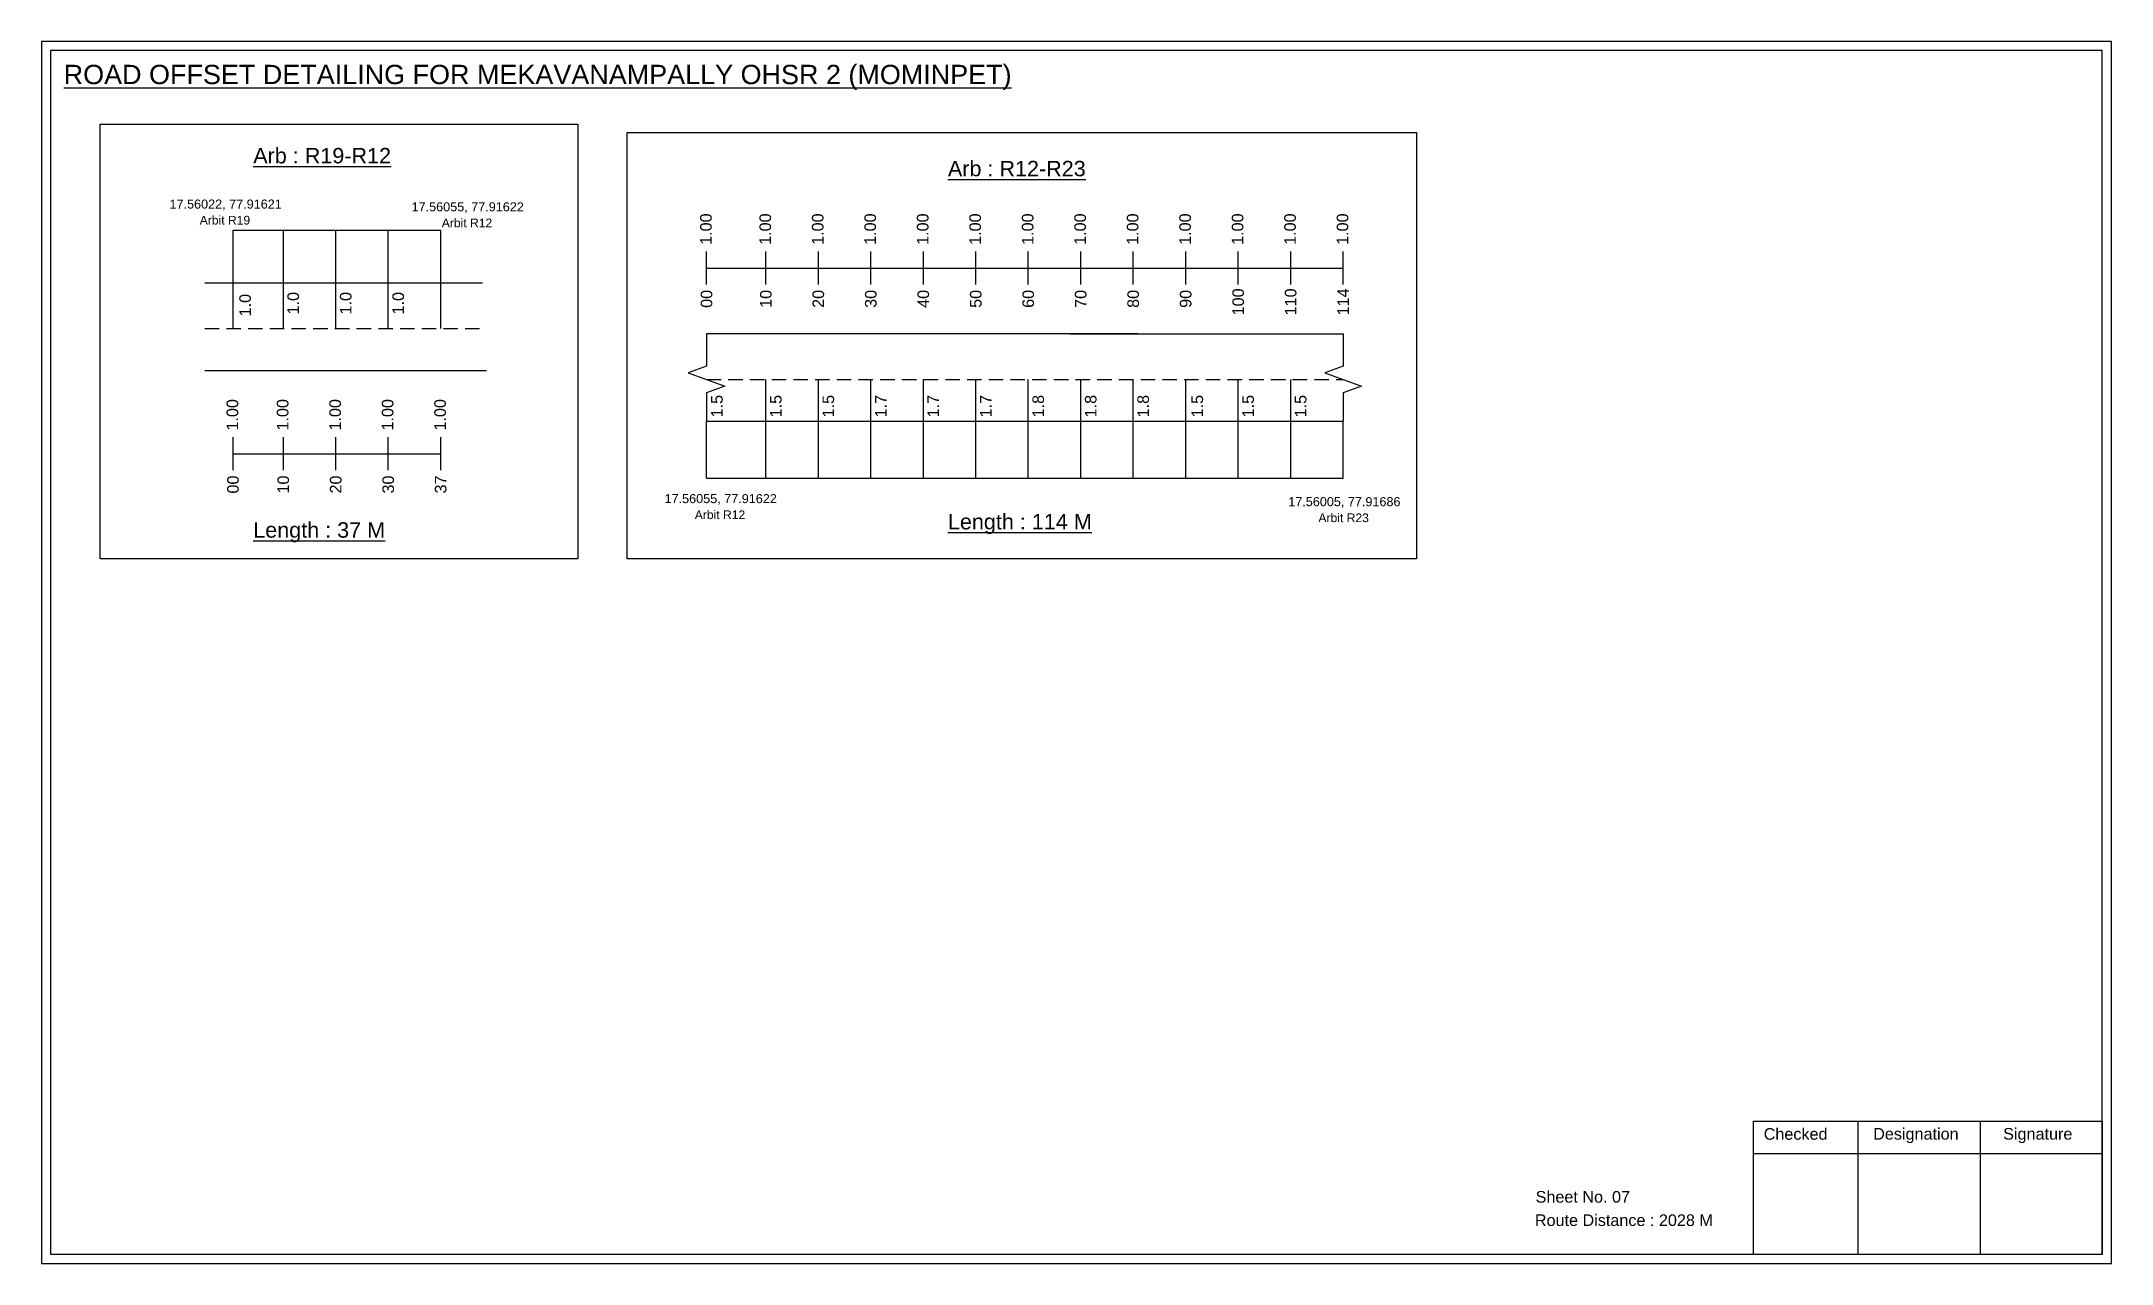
# Model space of a CAD drawing. Header units: inches. Extents: x 1241 to 8862, y 322 to 2472.
# Drawn here: x 8310 to 8846, y 945 to 1261 of the extents above; entities that cross this region are included whole.
import ezdxf

# ---------------------------------------------------------------- set-up
doc = ezdxf.new("R2010")
doc.units = ezdxf.units.IN
doc.header["$MEASUREMENT"] = 0
doc.linetypes.add('DASHED2', pattern=[0.375, 0.25, -0.125])
doc.layers.add('PDF_Geometry', color=7, linetype='Continuous')
doc.layers.add('PDF_Text', color=5, linetype='Continuous')
doc.styles.add('PDF Arial', font='arial.ttf')
doc.styles.get("Standard").update_dxf_attribs({"font": 'arial.ttf'})

msp = doc.modelspace()

# ---------------------------------------------------------------- texts
at = {"color": 242, "true_color": 0xcd2027}
for s, height, p in [('%%UROAD OFFSET DETAILING FOR MEKAVANAMPALLY OHSR 2 (MOMINPET)', 5, (8315.5, 1250.34)), ('%%UArb : R19-R12', 4, (8364.62, 1229.81)), ('%%UArb : R12-R23', 4, (8544.64, 1226.46)), ('%%ULength : 114 M', 4, (8544.64, 1134.96)), ('%%ULength : 37 M', 4, (8364.62, 1132.81))]:
    msp.add_text(s, height=height, dxfattribs=at).set_placement(p)
at = {"color": 5}
for s, height, p in [('17.56022, 77.91621', 2.34, (8342.93, 1218.09)), ('17.56055, 77.91622', 2.34, (8405.66, 1217.38)), ('Arbit R19', 2.246, (8350.75, 1213.96)), ('Arbit R12', 2.246, (8413.48, 1213.25)), ('17.56055, 77.91622', 2.34, (8471.22, 1141.76)), ('17.56005, 77.91686', 2.34, (8632.84, 1140.97)), ('Arbit R12', 2.246, (8479.04, 1137.63)), ('Arbit R23', 2.246, (8640.66, 1136.84))]:
    msp.add_text(s, height=height, dxfattribs=at).set_placement(p)
at = {"color": 217, "true_color": 0x93278f}
for s, p in [('1.00', (8483.43, 1208.68)), ('1.00', (8498.8, 1208.68)), ('1.00', (8512.4, 1208.68)), ('1.00', (8526, 1208.68)), ('1.00', (8539.6, 1208.68)), ('1.00', (8553.2, 1208.68)), ('1.00', (8566.8, 1208.68)), ('1.00', (8580.4, 1208.68)), ('1.00', (8594, 1208.68)), ('1.00', (8607.6, 1208.68)), ('1.00', (8621.2, 1208.68)), ('1.00', (8634.8, 1208.68)), ('1.00', (8648.4, 1208.68)), ('00', (8483.58, 1192.36)), ('10', (8498.95, 1192.36)), ('20', (8512.55, 1192.36)), ('30', (8526.15, 1192.36)), ('40', (8539.75, 1192.36)), ('50', (8553.35, 1192.36)), ('60', (8566.95, 1192.36)), ('70', (8580.55, 1192.36)), ('80', (8594.15, 1192.36)), ('90', (8607.75, 1192.36)), ('100', (8621.35, 1190.41)), ('110', (8634.95, 1190.41)), ('114', (8648.55, 1190.41)), ('1.00', (8360.71, 1160.57)), ('1.00', (8373.74, 1160.57)), ('1.00', (8387.34, 1160.57)), ('1.00', (8400.94, 1160.57)), ('1.00', (8414.54, 1160.57)), ('00', (8360.86, 1144.25)), ('10', (8373.89, 1144.25)), ('20', (8387.49, 1144.25)), ('30', (8401.09, 1144.25)), ('37', (8414.69, 1144.25))]:
    msp.add_text(s, height=3, rotation=90, dxfattribs=at).set_placement(p)
for s, p in [('1.0', (8364.01, 1190.15)), ('1.0', (8376.48, 1190.65)), ('1.0', (8390.08, 1190.65)), ('1.0', (8403.68, 1190.65)), ('1.5', (8486.28, 1163.98)), ('1.5', (8501.54, 1163.98)), ('1.5', (8515.14, 1163.98)), ('1.7', (8528.74, 1163.98)), ('1.7', (8542.34, 1163.98)), ('1.7', (8555.94, 1163.98)), ('1.8', (8569.54, 1163.98)), ('1.8', (8583.14, 1163.98)), ('1.8', (8596.74, 1163.98)), ('1.5', (8610.76, 1163.98)), ('1.5', (8623.94, 1163.98)), ('1.5', (8637.54, 1163.98))]:
    msp.add_text(s, height=3, rotation=90).set_placement(p)
for s, p in [('Sheet No. 07', (8696.94, 960.5)), ('Route Distance : 2028 M', (8696.75, 954.45))]:
    msp.add_text(s, height=3).set_placement(p)
at = {"layer": 'PDF_Text', "color": 7, "attachment_point": 7, "style": 'PDF Arial'}
for s, insert, char_height in [('Checked', (8756.04, 976.75), 3.001), ('Designation', (8784.42, 975.92), 3.0006), ('Signature', (8818.1, 975.92), 3.001)]:
    msp.add_mtext(s, dxfattribs=dict(at, insert=insert, char_height=char_height))

# ---------------------------------------------------------------- linework, layer by layer
at = {"color": 5}
for p, q in [((8359.38, 1212.51), (8413.22, 1212.51)), ((8482.1, 1148.24), (8647.07, 1148.24))]:
    msp.add_line(p, q, dxfattribs=at)
for p, q in [((8359.38, 1186.98), (8359.38, 1212.51)), ((8372.42, 1186.98), (8372.42, 1212.51)), ((8386.02, 1186.98), (8386.02, 1212.51)), ((8399.62, 1186.98), (8399.62, 1212.51)), ((8413.22, 1186.98), (8413.22, 1212.51)), ((8352.04, 1198.86), (8424.07, 1198.86)), ((8593.87, 1185.66), (8482.1, 1185.66)), ((8576.4, 1185.66), (8647.07, 1185.66)), ((8352.04, 1176.17), (8425.07, 1176.17)), ((8497.47, 1148.24), (8497.47, 1173.78)), ((8511.07, 1148.24), (8511.07, 1173.78)), ((8524.67, 1148.24), (8524.67, 1173.78)), ((8538.27, 1148.24), (8538.27, 1173.78)), ((8551.87, 1148.24), (8551.87, 1173.78)), ((8565.47, 1148.24), (8565.47, 1173.78)), ((8579.07, 1148.24), (8579.07, 1173.78)), ((8592.67, 1148.24), (8592.67, 1173.78)), ((8606.27, 1148.24), (8606.27, 1173.78)), ((8619.87, 1148.24), (8619.87, 1173.78)), ((8633.47, 1148.24), (8633.47, 1173.78)), ((8482.1, 1162.98), (8647.07, 1162.98)), ((8482.1, 1148.24), (8482.1, 1162.98)), ((8647.07, 1148.24), (8647.07, 1162.98))]:
    msp.add_line(p, q)
at = {"color": 217, "true_color": 0x93278f}
for p, q in [((8482.1, 1198.39), (8482.1, 1206.94)), ((8482.1, 1202.66), (8647.07, 1202.66)), ((8497.47, 1198.39), (8497.47, 1206.94)), ((8511.07, 1198.39), (8511.07, 1206.94)), ((8524.67, 1198.39), (8524.67, 1206.94)), ((8538.27, 1198.39), (8538.27, 1206.94)), ((8551.87, 1198.39), (8551.87, 1206.94)), ((8565.47, 1198.39), (8565.47, 1206.94)), ((8579.07, 1198.39), (8579.07, 1206.94)), ((8592.67, 1198.39), (8592.67, 1206.94)), ((8606.27, 1198.39), (8606.27, 1206.94)), ((8619.87, 1198.39), (8619.87, 1206.94)), ((8633.47, 1198.39), (8633.47, 1206.94)), ((8647.07, 1198.39), (8647.07, 1206.94)), ((8359.38, 1150.28), (8359.38, 1158.83)), ((8372.42, 1150.28), (8372.42, 1158.83)), ((8386.02, 1150.28), (8386.02, 1158.83)), ((8399.62, 1150.28), (8399.62, 1158.83)), ((8413.22, 1150.28), (8413.22, 1158.83)), ((8359.38, 1154.55), (8413.22, 1154.56))]:
    msp.add_line(p, q, dxfattribs=at)
at = {"linetype": 'DASHED2', "ltscale": 15}
for p, q in [((8352.04, 1186.98), (8424.57, 1186.98)), ((8482.1, 1173.78), (8647.07, 1173.78))]:
    msp.add_line(p, q, dxfattribs=at)
for points in [[(8324.92, 1239.99), (8448.72, 1239.99), (8448.72, 1127.31), (8324.92, 1127.31)], [(8461.5, 1237.81), (8666.06, 1237.81), (8666.06, 1127.31), (8461.5, 1127.31)]]:
    msp.add_lwpolyline(points, close=True)
at = {"linetype": 'Continuous'}
for points in [[(8482.1, 1185.66), (8482.1, 1177.23), (8477.36, 1175.51), (8486.84, 1172.05), (8482.1, 1170.33), (8482.1, 1162.98)], [(8647.07, 1185.66), (8647.07, 1177.23), (8642.33, 1175.51), (8651.81, 1172.05), (8647.07, 1170.33), (8647.07, 1162.98)]]:
    msp.add_lwpolyline(points, dxfattribs=at)
at = {"layer": 'PDF_Geometry'}
for points in [[(8309.73, 1261.41), (8309.73, 944.7), (8846.2, 944.7), (8846.2, 1261.41)], [(8312.05, 1259.08), (8312.05, 947.12), (8843.78, 947.12), (8843.78, 1259.08)]]:
    msp.add_lwpolyline(points, close=True, dxfattribs=at)
at = {"layer": 'PDF_Geometry', "color": 242, "true_color": 0xcc1f26}
msp.add_lwpolyline([(8843.78, 947.03), (8753.44, 947.03), (8753.44, 981.64), (8843.78, 981.64)], close=True, dxfattribs=at)
for points in [[(8780.42, 981.64), (8780.42, 947.03)], [(8812.15, 981.64), (8812.15, 947.03)], [(8753.44, 973.26), (8843.78, 973.26)]]:
    msp.add_lwpolyline(points, dxfattribs=at)

msp.set_redraw_order([(e.dxf.handle, doc.entitydb.next_handle()) for e in msp.query("TEXT MTEXT ATTDEF DIMENSION ARC_DIMENSION")])  # texts and dimensions are drawn at this point

doc.saveas('drawing.dxf')
